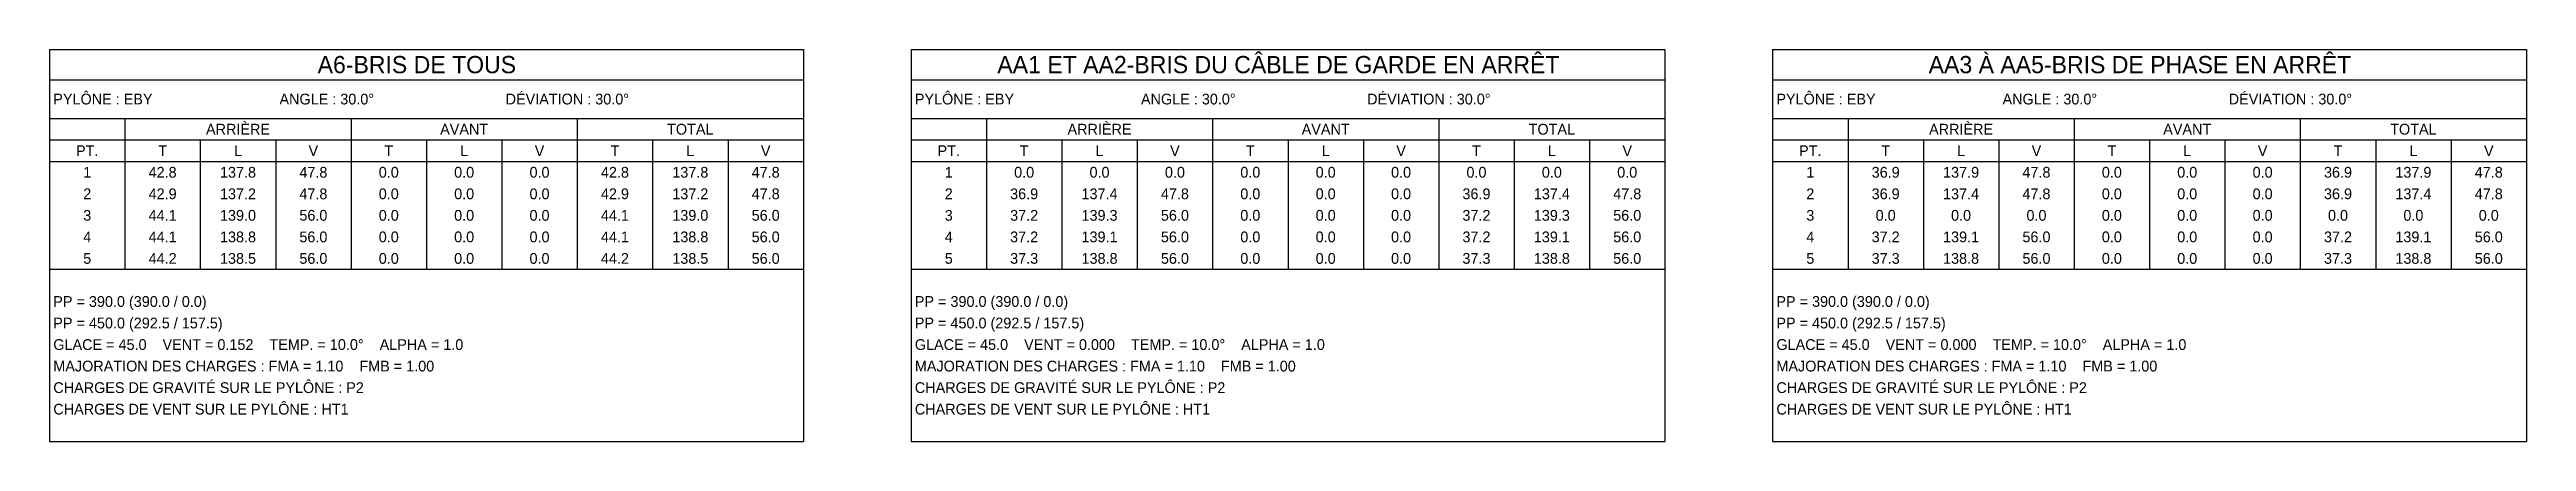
# Model space of a CAD drawing. Header units: metres. Extents: x 0 to 12350, y -182 to 0.
# Drawn here: x 11200 to 12350, y -182 to 0 of the extents above; entities that cross this region are included whole.
import ezdxf
from ezdxf.enums import TextEntityAlignment as Align

# ---------------------------------------------------------------- set-up
doc = ezdxf.new("R2010")
doc.units = ezdxf.units.M

msp = doc.modelspace()

# ---------------------------------------------------------------- texts
for s, height, p in [('A6-BRIS DE TOUS   ', 8, (11375, -7)), ('AA1 ET AA2-BRIS DU CÂBLE DE GARDE EN ARRÊT   ', 8, (11775, -7)), ('AA3 À AA5-BRIS DE PHASE EN ARRÊT   ', 8, (12175, -7)), ('ARRIÈRE', 5, (11287.5, -37)), ('AVANT', 5, (11392.5, -37)), ('TOTAL', 5, (11497.5, -37)), ('ARRIÈRE', 5, (11687.5, -37)), ('AVANT', 5, (11792.5, -37)), ('TOTAL', 5, (11897.5, -37)), ('ARRIÈRE', 5, (12087.5, -37)), ('AVANT', 5, (12192.5, -37)), ('TOTAL', 5, (12297.5, -37)), ('PT.', 5, (11217.5, -47)), ('T', 5, (11252.5, -47)), ('L', 5, (11287.5, -47)), ('V', 5, (11322.5, -47)), ('T', 5, (11357.5, -47)), ('L', 5, (11392.5, -47)), ('V', 5, (11427.5, -47)), ('T', 5, (11462.5, -47)), ('L', 5, (11497.5, -47)), ('V', 5, (11532.5, -47)), ('PT.', 5, (11617.5, -47)), ('T', 5, (11652.5, -47)), ('L', 5, (11687.5, -47)), ('V', 5, (11722.5, -47)), ('T', 5, (11757.5, -47)), ('L', 5, (11792.5, -47)), ('V', 5, (11827.5, -47)), ('T', 5, (11862.5, -47)), ('L', 5, (11897.5, -47)), ('V', 5, (11932.5, -47)), ('PT.', 5, (12017.5, -47)), ('T', 5, (12052.5, -47)), ('L', 5, (12087.5, -47)), ('V', 5, (12122.5, -47)), ('T', 5, (12157.5, -47)), ('L', 5, (12192.5, -47)), ('V', 5, (12227.5, -47)), ('T', 5, (12262.5, -47)), ('L', 5, (12297.5, -47)), ('V', 5, (12332.5, -47)), ('1', 5, (11217.5, -57)), ('42.8', 5, (11252.5, -57)), ('137.8', 5, (11287.5, -57)), ('47.8', 5, (11322.5, -57)), ('0.0', 5, (11357.5, -57)), ('0.0', 5, (11392.5, -57)), ('0.0', 5, (11427.5, -57)), ('42.8', 5, (11462.5, -57)), ('137.8', 5, (11497.5, -57)), ('47.8', 5, (11532.5, -57)), ('1', 5, (11617.5, -57)), ('0.0', 5, (11652.5, -57)), ('0.0', 5, (11687.5, -57)), ('0.0', 5, (11722.5, -57)), ('0.0', 5, (11757.5, -57)), ('0.0', 5, (11792.5, -57)), ('0.0', 5, (11827.5, -57)), ('0.0', 5, (11862.5, -57)), ('0.0', 5, (11897.5, -57)), ('0.0', 5, (11932.5, -57)), ('1', 5, (12017.5, -57)), ('36.9', 5, (12052.5, -57)), ('137.9', 5, (12087.5, -57)), ('47.8', 5, (12122.5, -57)), ('0.0', 5, (12157.5, -57)), ('0.0', 5, (12192.5, -57)), ('0.0', 5, (12227.5, -57)), ('36.9', 5, (12262.5, -57)), ('137.9', 5, (12297.5, -57)), ('47.8', 5, (12332.5, -57)), ('2', 5, (11217.5, -67)), ('42.9', 5, (11252.5, -67)), ('137.2', 5, (11287.5, -67)), ('47.8', 5, (11322.5, -67)), ('0.0', 5, (11357.5, -67)), ('0.0', 5, (11392.5, -67)), ('0.0', 5, (11427.5, -67)), ('42.9', 5, (11462.5, -67)), ('137.2', 5, (11497.5, -67)), ('47.8', 5, (11532.5, -67)), ('2', 5, (11617.5, -67)), ('36.9', 5, (11652.5, -67)), ('137.4', 5, (11687.5, -67)), ('47.8', 5, (11722.5, -67)), ('0.0', 5, (11757.5, -67)), ('0.0', 5, (11792.5, -67)), ('0.0', 5, (11827.5, -67)), ('36.9', 5, (11862.5, -67)), ('137.4', 5, (11897.5, -67)), ('47.8', 5, (11932.5, -67)), ('2', 5, (12017.5, -67)), ('36.9', 5, (12052.5, -67)), ('137.4', 5, (12087.5, -67)), ('47.8', 5, (12122.5, -67)), ('0.0', 5, (12157.5, -67)), ('0.0', 5, (12192.5, -67)), ('0.0', 5, (12227.5, -67)), ('36.9', 5, (12262.5, -67)), ('137.4', 5, (12297.5, -67)), ('47.8', 5, (12332.5, -67)), ('3', 5, (11217.5, -77)), ('44.1', 5, (11252.5, -77)), ('139.0', 5, (11287.5, -77)), ('56.0', 5, (11322.5, -77)), ('0.0', 5, (11357.5, -77)), ('0.0', 5, (11392.5, -77)), ('0.0', 5, (11427.5, -77)), ('44.1', 5, (11462.5, -77)), ('139.0', 5, (11497.5, -77)), ('56.0', 5, (11532.5, -77)), ('3', 5, (11617.5, -77)), ('37.2', 5, (11652.5, -77)), ('139.3', 5, (11687.5, -77)), ('56.0', 5, (11722.5, -77)), ('0.0', 5, (11757.5, -77)), ('0.0', 5, (11792.5, -77)), ('0.0', 5, (11827.5, -77)), ('37.2', 5, (11862.5, -77)), ('139.3', 5, (11897.5, -77)), ('56.0', 5, (11932.5, -77)), ('3', 5, (12017.5, -77)), ('0.0', 5, (12052.5, -77)), ('0.0', 5, (12087.5, -77)), ('0.0', 5, (12122.5, -77)), ('0.0', 5, (12157.5, -77)), ('0.0', 5, (12192.5, -77)), ('0.0', 5, (12227.5, -77)), ('0.0', 5, (12262.5, -77)), ('0.0', 5, (12297.5, -77)), ('0.0', 5, (12332.5, -77)), ('4', 5, (11217.5, -87)), ('44.1', 5, (11252.5, -87)), ('138.8', 5, (11287.5, -87)), ('56.0', 5, (11322.5, -87)), ('0.0', 5, (11357.5, -87)), ('0.0', 5, (11392.5, -87)), ('0.0', 5, (11427.5, -87)), ('44.1', 5, (11462.5, -87)), ('138.8', 5, (11497.5, -87)), ('56.0', 5, (11532.5, -87)), ('4', 5, (11617.5, -87)), ('37.2', 5, (11652.5, -87)), ('139.1', 5, (11687.5, -87)), ('56.0', 5, (11722.5, -87)), ('0.0', 5, (11757.5, -87)), ('0.0', 5, (11792.5, -87)), ('0.0', 5, (11827.5, -87)), ('37.2', 5, (11862.5, -87)), ('139.1', 5, (11897.5, -87)), ('56.0', 5, (11932.5, -87)), ('4', 5, (12017.5, -87)), ('37.2', 5, (12052.5, -87)), ('139.1', 5, (12087.5, -87)), ('56.0', 5, (12122.5, -87)), ('0.0', 5, (12157.5, -87)), ('0.0', 5, (12192.5, -87)), ('0.0', 5, (12227.5, -87)), ('37.2', 5, (12262.5, -87)), ('139.1', 5, (12297.5, -87)), ('56.0', 5, (12332.5, -87)), ('5', 5, (11217.5, -97)), ('44.2', 5, (11252.5, -97)), ('138.5', 5, (11287.5, -97)), ('56.0', 5, (11322.5, -97)), ('0.0', 5, (11357.5, -97)), ('0.0', 5, (11392.5, -97)), ('0.0', 5, (11427.5, -97)), ('44.2', 5, (11462.5, -97)), ('138.5', 5, (11497.5, -97)), ('56.0', 5, (11532.5, -97)), ('5', 5, (11617.5, -97)), ('37.3', 5, (11652.5, -97)), ('138.8', 5, (11687.5, -97)), ('56.0', 5, (11722.5, -97)), ('0.0', 5, (11757.5, -97)), ('0.0', 5, (11792.5, -97)), ('0.0', 5, (11827.5, -97)), ('37.3', 5, (11862.5, -97)), ('138.8', 5, (11897.5, -97)), ('56.0', 5, (11932.5, -97)), ('5', 5, (12017.5, -97)), ('37.3', 5, (12052.5, -97)), ('138.8', 5, (12087.5, -97)), ('56.0', 5, (12122.5, -97)), ('0.0', 5, (12157.5, -97)), ('0.0', 5, (12192.5, -97)), ('0.0', 5, (12227.5, -97)), ('37.3', 5, (12262.5, -97)), ('138.8', 5, (12297.5, -97)), ('56.0', 5, (12332.5, -97))]:
    msp.add_text(s, height=height).set_placement(p, align=Align.MIDDLE_CENTER)
for s, p in [('PYLÔNE : EBY', (11201.75, -23)), ('ANGLE : 30.0°', (11306.75, -23)), ('DÉVIATION : 30.0°', (11411.75, -23)), ('PYLÔNE : EBY', (11601.75, -23)), ('ANGLE : 30.0°', (11706.75, -23)), ('DÉVIATION : 30.0°', (11811.75, -23)), ('PYLÔNE : EBY', (12001.75, -23)), ('ANGLE : 30.0°', (12106.75, -23)), ('DÉVIATION : 30.0°', (12211.75, -23)), ('PP = 390.0 (390.0 / 0.0)', (11201.75, -117)), ('PP = 390.0 (390.0 / 0.0)', (11601.75, -117)), ('PP = 390.0 (390.0 / 0.0)', (12001.75, -117)), ('PP = 450.0 (292.5 / 157.5)', (11201.75, -127)), ('PP = 450.0 (292.5 / 157.5)', (11601.75, -127)), ('PP = 450.0 (292.5 / 157.5)', (12001.75, -127)), ('GLACE = 45.0    VENT = 0.152    TEMP. = 10.0°    ALPHA = 1.0', (11201.75, -137)), ('GLACE = 45.0    VENT = 0.000    TEMP. = 10.0°    ALPHA = 1.0', (11601.75, -137)), ('GLACE = 45.0    VENT = 0.000    TEMP. = 10.0°    ALPHA = 1.0', (12001.75, -137)), ('MAJORATION DES CHARGES : FMA = 1.10    FMB = 1.00', (11201.75, -147)), ('MAJORATION DES CHARGES : FMA = 1.10    FMB = 1.00', (11601.75, -147)), ('MAJORATION DES CHARGES : FMA = 1.10    FMB = 1.00', (12001.75, -147)), ('CHARGES DE GRAVITÉ SUR LE PYLÔNE : P2', (11201.75, -157)), ('CHARGES DE GRAVITÉ SUR LE PYLÔNE : P2', (11601.75, -157)), ('CHARGES DE GRAVITÉ SUR LE PYLÔNE : P2', (12001.75, -157)), ('CHARGES DE VENT SUR LE PYLÔNE : HT1', (11201.75, -167)), ('CHARGES DE VENT SUR LE PYLÔNE : HT1', (11601.75, -167)), ('CHARGES DE VENT SUR LE PYLÔNE : HT1', (12001.75, -167))]:
    msp.add_text(s, height=5).set_placement(p, align=Align.MIDDLE_LEFT)

# ---------------------------------------------------------------- linework, layer by layer
at = {"color": 6}
for p, q in [((11200, 0), (11550, 0)), ((11200, 0), (11200, -182)), ((11550, 0), (11550, -182)), ((11600, 0), (11950, 0)), ((11600, 0), (11600, -182)), ((11950, 0), (11950, -182)), ((12000, 0), (12350, 0)), ((12000, 0), (12000, -182)), ((12350, 0), (12350, -182)), ((11200, -14), (11550, -14)), ((11600, -14), (11950, -14)), ((12000, -14), (12350, -14)), ((11200, -32), (11550, -32)), ((11600, -32), (11950, -32)), ((12000, -32), (12350, -32)), ((11200, -52), (11550, -52)), ((11600, -52), (11950, -52)), ((12000, -52), (12350, -52)), ((11200, -102), (11550, -102)), ((11600, -102), (11950, -102)), ((12000, -102), (12350, -102)), ((11200, -182), (11550, -182)), ((11600, -182), (11950, -182)), ((12000, -182), (12350, -182))]:
    msp.add_line(p, q, dxfattribs=at)
at = {"color": 4}
for p, q in [((11235, -32), (11235, -102)), ((11340, -32), (11340, -102)), ((11445, -32), (11445, -102)), ((11635, -32), (11635, -102)), ((11740, -32), (11740, -102)), ((11845, -32), (11845, -102)), ((12035, -32), (12035, -102)), ((12140, -32), (12140, -102)), ((12245, -32), (12245, -102)), ((11200, -42), (11550, -42)), ((11270, -42), (11270, -102)), ((11305, -42), (11305, -102)), ((11375, -42), (11375, -102)), ((11410, -42), (11410, -102)), ((11480, -42), (11480, -102)), ((11515, -42), (11515, -102)), ((11600, -42), (11950, -42)), ((11670, -42), (11670, -102)), ((11705, -42), (11705, -102)), ((11775, -42), (11775, -102)), ((11810, -42), (11810, -102)), ((11880, -42), (11880, -102)), ((11915, -42), (11915, -102)), ((12000, -42), (12350, -42)), ((12070, -42), (12070, -102)), ((12105, -42), (12105, -102)), ((12175, -42), (12175, -102)), ((12210, -42), (12210, -102)), ((12280, -42), (12280, -102)), ((12315, -42), (12315, -102))]:
    msp.add_line(p, q, dxfattribs=at)

msp.set_redraw_order([(e.dxf.handle, doc.entitydb.next_handle()) for e in msp.query("TEXT MTEXT ATTDEF DIMENSION ARC_DIMENSION")])  # texts and dimensions are drawn at this point

doc.saveas('drawing.dxf')
